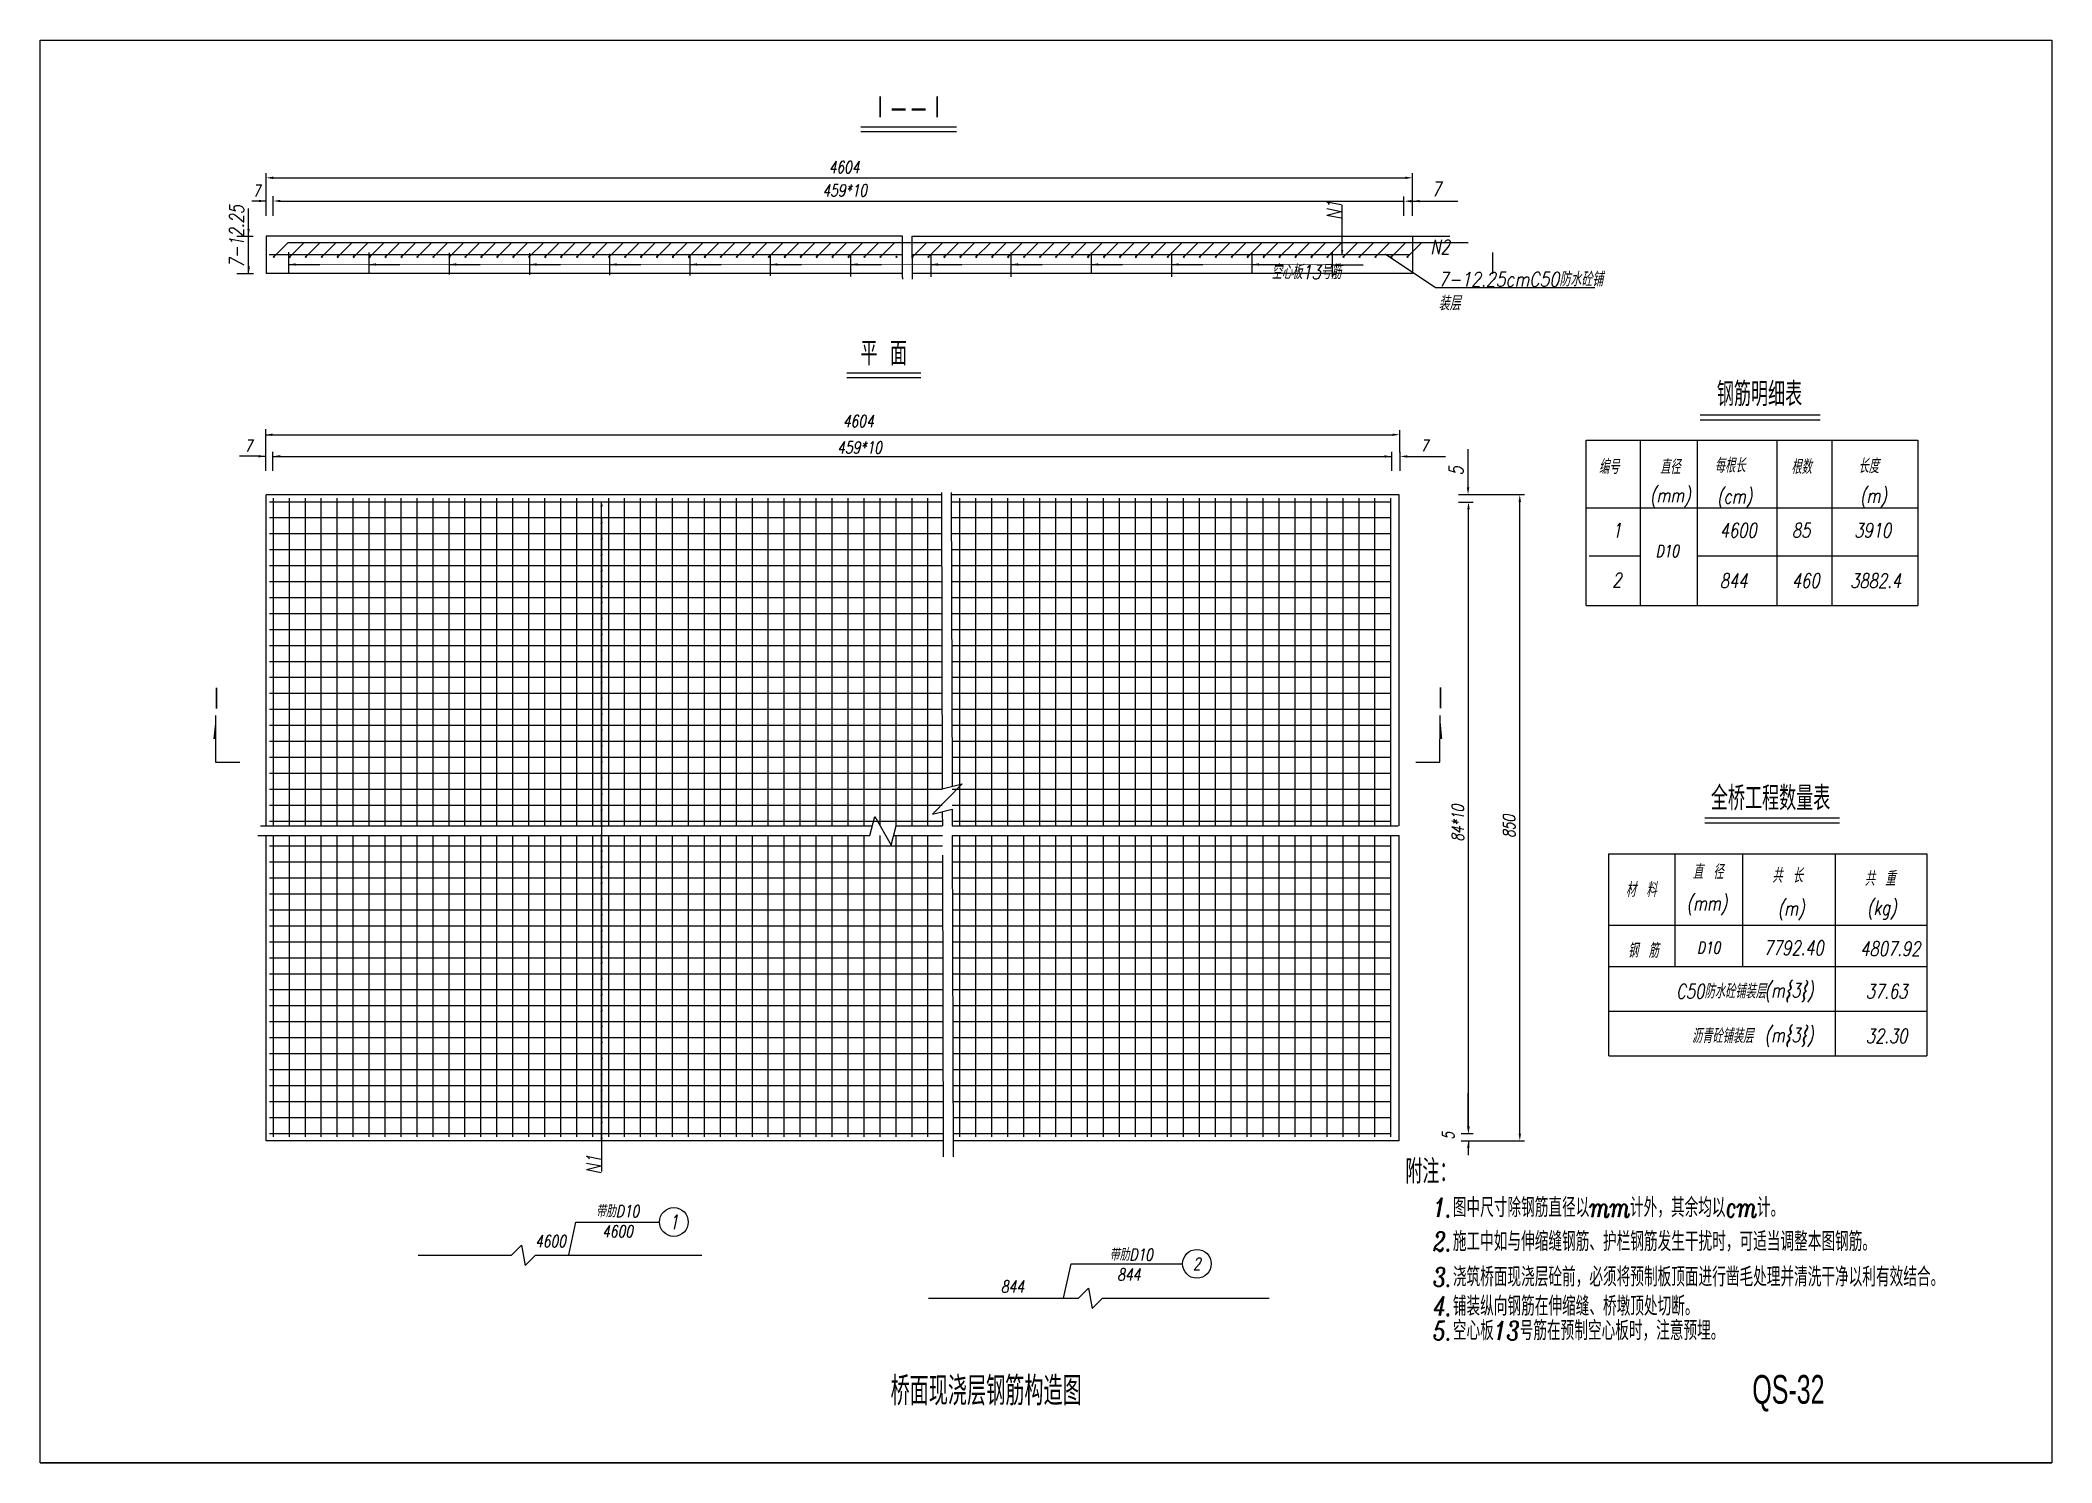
# Model space of a CAD drawing. Header units: millimetres. Extents: x -24082 to -8318, y -18393 to -12453.
# Drawn here: x -18818.1 to -18398.1, y -13047.1 to -12750.1 of the extents above; entities that cross this region are included whole.
import ezdxf
from ezdxf.enums import TextEntityAlignment as Align

# ---------------------------------------------------------------- set-up
doc = ezdxf.new("R2010")
doc.units = ezdxf.units.MM
doc.header["$LTSCALE"] = 12
doc.layers.add('1', color=1, linetype='Continuous')
doc.layers.add('图框', color=5, linetype='Continuous')
doc.layers.add('Dim', color=7, linetype='Continuous', lineweight=18)
doc.styles.add('ffdb', font='italc1.shx', dxfattribs={"width": 0.7, "bigfont": 'fsdb.shx'})
doc.styles.add('HZTXT', font='italc1.shx', dxfattribs={"width": 0.75, "bigfont": 'fsdb.shx'})
doc.styles.get("Standard").update_dxf_attribs({"font": 'italc1.shx', "width": 0.8, "bigfont": 'fsdb.shx'})
doc.styles.add('tk', font='fsdb_e.shx', dxfattribs={"width": 0.75, "bigfont": 'fsdb.shx'})
doc.dimstyles.new('比例20', dxfattribs={"dimtxt": 3, "dimasz": 1.5, "dimexe": 1, "dimexo": 1, "dimgap": 0.5, "dimtad": 1, "dimdec": 1, "dimlfac": 2, "dimdsep": 46, "dimtxsty": 'ffdb', "dimcen": 0, "dimclrd": 3, "dimclre": 3, "dimclrt": 3, "dimadec": 0, "dimazin": 0, "dimtfac": 2.5, "dimtdec": 1, "dimtofl": 0, "dimtmove": 0, "dimatfit": 3, "dimfxl": 1, "dimtolj": 1, "dimtzin": 0, "dimarcsym": 0})

msp = doc.modelspace()

# ---------------------------------------------------------------- texts
at = {"color": 7, "linetype": 'Continuous', "width": 0.75}
for s, height, p in [('Ⅰ--Ⅰ', 5, (-18636.796, -12766.702, -0.7)), ('平 面', 5, (-18641.99, -12818.027, -0.7)), ('D10', 2.5, (-18478.405, -12858.013, -0.7)), ('Ⅰ', 5, (-18781.311, -12890.152, -0.7)), ('Ⅰ', 5, (-18525.749, -12890.108, -0.7)), ('D10', 2.5, (-18469.789, -12940.823)), ('带肋D10', 2.5, (-18697.575, -12995.851, -0.7)), ('4600', 2.5, (-18697.575, -13000.051, -0.7)), ('4600', 2.5, (-18711.573, -13002.102, -0.7)), ('带肋D10', 2.5, (-18590.331, -13004.921, -0.7)), ('844', 2.5, (-18590.826, -13009.093, -0.7)), ('844', 2.5, (-18615.118, -13011.589, -0.7))]:
    msp.add_text(s, height=height, dxfattribs=at).set_placement(p, align=Align.CENTER)
for s, height, p in [('4604', 2.5, (-18653.49, -12777.845, -0.7)), ('7', 2.5, (-18773.768, -12782.815, -0.7)), ('459*10', 2.5, (-18654.802, -12782.723, -0.7)), ('4604', 2.5, (-18650.52, -12830.905, -0.7)), ('7', 2.5, (-18775.463, -12836.023, -0.7)), ('459*10', 2.5, (-18651.718, -12836.383, -0.7)), ('7', 2.5, (-18529.943, -12836.014, -0.7)), ('附注：', 5, (-18533.103, -12988.828, -0.7)), ('1.图中尺寸除钢筋直径以mm计外，其余均以cm计。^J', 4, (-18527.29, -12995.825, -0.7)), ('2.施工中如与伸缩缝钢筋、护栏钢筋发生干扰时，可适当调整本图钢筋。^J', 4, (-18527.29, -13002.921, -0.7)), ('3.浇筑桥面现浇层砼前，必须将预制板顶面进行凿毛处理并清洗干净以利有效结合。^J', 4, (-18527.29, -13010.316, -0.7)), ('4.铺装纵向钢筋在伸缩缝、桥墩顶处切断。', 4, (-18527.29, -13016.41, -0.7)), ('5.空心板13号筋在预制空心板时，注意预埋。', 4, (-18527.29, -13021.527, -0.7))]:
    msp.add_text(s, height=height, dxfattribs=at).set_placement(p)
at = {"color": 0, "linetype": 'ByBlock', "width": 0.75}
msp.add_text('7', height=3, dxfattribs=at).set_placement((-18527.61, -12782.713, -0.7))
for s, p in [('7-12.25', (-18775.634, -12797.653, -0.7)), ('5', (-18521.004, -12840.994, -0.7))]:
    msp.add_text(s, height=3, rotation=90, dxfattribs=at).set_placement(p)
at = {"color": 7, "linetype": 'Continuous', "width": 0.75}
for s, height, p in [('N1', 3, (-18546.511, -12787.612, -0.7)), ('850', 2.5, (-18510.198, -12916.674, -0.7)), ('5', 2.5, (-18522.905, -12979.656, -0.7))]:
    msp.add_text(s, height=height, rotation=90, dxfattribs=at).set_placement(p)
at = {"color": 0, "linetype": 'ByBlock', "width": 0.75}
msp.add_text('N2', height=3, dxfattribs=at).set_placement((-18523.83, -12794.763, -0.7), align=Align.RIGHT)
at = {"color": 7, "linetype": 'Continuous', "width": 0.75}
for s, height, p in [('钢筋明细表', 5, (-18459.145, -12823.771, -0.7)), ('全桥工程数量表', 5, (-18456.838, -12908.107, -0.7)), ('1', 3, (-18685.825, -12996.851, -0.7)), ('2', 2.5, (-18576.615, -13005.57, -0.7))]:
    msp.add_text(s, height=height, dxfattribs=at).set_placement(p, align=Align.MIDDLE)
at = {"color": 7, "width": 0.75}
for s, p in [('编号', (-18492.706, -12840.68, -0.7)), ('直径', (-18479.945, -12840.68, -0.7)), ('每根长', (-18468.518, -12840.401, -0.7)), ('根数', (-18452.545, -12840.695, -0.7)), ('长度', (-18438.526, -12840.509, -0.7)), ('(mm)', (-18482.027, -12846.589, -0.7)), ('(cm)', (-18468.028, -12846.846, -0.7)), ('(m)', (-18438.169, -12846.706, -0.7)), ('1', (-18489.895, -12853.952, -0.7)), ('4600', (-18467.447, -12853.954, -0.7)), ('85', (-18452.383, -12853.954, -0.7)), ('3910', (-18439.374, -12853.954, -0.7)), ('2', (-18489.895, -12864.296, -0.7)), ('844', (-18467.447, -12864.479, -0.7)), ('460', (-18452.383, -12864.479, -0.7)), ('3882.4', (-18440.22, -12864.479, -0.7)), ('直\u3000径', (-18473.103, -12925.237, -0.7)), ('共\u3000长', (-18456.517, -12926.031, -0.7)), ('共\u3000重', (-18437.201, -12926.65, -0.7)), ('材\u3000料', (-18487.08, -12928.971, -0.7)), ('(mm)', (-18474.391, -12931.78, -0.7)), ('(m)', (-18455.353, -12932.829, -0.7)), ('(kg)', (-18436.719, -12932.728, -0.7)), ('钢\u3000筋', (-18486.641, -12941.669, -0.7)), ('7792.40', (-18458.289, -12941.11)), ('4807.92', (-18438.108, -12941.314, -0.7)), ('C50防水砼铺装层', (-18476.549, -12950.175, -0.7)), ('(m{3})', (-18458.113, -12949.964, -0.7)), ('37.63', (-18436.943, -12950.166, -0.7)), ('沥青砼铺装层', (-18473.296, -12959.498, -0.7)), ('(m{3})', (-18458.113, -12959.287, -0.7)), ('32.30', (-18436.943, -12959.489, -0.7))]:
    msp.add_text(s, height=3, dxfattribs=at).set_placement(p)
at = {"color": 7, "linetype": 'Continuous', "width": 0.75}
msp.add_text('N1', height=3, rotation=90, dxfattribs=at).set_placement((-18701.038, -12982.843, -0.7), align=Align.RIGHT)
at = {"color": 7, "linetype": 'Continuous', "insert": (-18526.164, -12798.517), "char_height": 3, "width": 35.82987, "attachment_point": 1}
msp.add_mtext('7-12.25cmC50防水砼铺装层', dxfattribs=at)
at = {"layer": 'Dim', "color": 7, "width": 0.75}
msp.add_text('84*10', height=2.5, rotation=90, dxfattribs=at).set_placement((-18520.91, -12917.454, -0.7))
at = {"layer": 'Dim', "linetype": 'Continuous', "insert": (-18561.037, -12796.998, -0.05), "char_height": 3, "width": 24.26985, "attachment_point": 1, "style": 'HZTXT'}
msp.add_mtext('空心板13号筋', dxfattribs=at)
at = {"layer": '图框', "color": 0, "style": 'tk', "width": 0.7}
msp.add_text('桥面现浇层钢筋构造图', height=6, dxfattribs=at).set_placement((-18620.625, -13035.118), align=Align.CENTER)
at = {"layer": '图框', "color": 0, "style": 'tk', "width": 0.65}
msp.add_text('QS-32', height=6, dxfattribs=at).set_placement((-18460.647, -13034.797))

# ---------------------------------------------------------------- linework, layer by layer
at = {"color": 7, "linetype": 'Continuous'}
for p, q in [((-18818.125, -13047.118), (-18818.125, -12750.118)), ((-18818.125, -13047.118), (-18818.125, -12750.118)), ((-18646.796, -12769.202, -0.7), (-18626.796, -12769.202, -0.7)), ((-18770.965, -12782.685, -0.7), (-18770.965, -12777.845, -0.7)), ((-18769.465, -12778.845, -0.7), (-18533.11, -12778.845, -0.7)), ((-18531.61, -12782.713, -0.7), (-18531.61, -12777.845, -0.7)), ((-18772.465, -12783.685, -0.7), (-18773.965, -12783.685, -0.7)), ((-18770.965, -12786.815, -0.7), (-18770.965, -12782.685, -0.7)), ((-18769.465, -12786.815, -0.7), (-18769.465, -12782.685, -0.7)), ((-18767.965, -12783.685, -0.7), (-18764.632, -12783.723, -0.7)), ((-18764.632, -12783.723, -0.7), (-18533.382, -12783.723, -0.7)), ((-18546.291, -12794.907, -0.7), (-18546.291, -12784.461, -0.7)), ((-18531.82, -12783.723, -0.7), (-18530.32, -12783.723, -0.7)), ((-18638.095, -12791.004, -0.7), (-18770.965, -12791.004, -0.7)), ((-18770.965, -12791.004, -0.7), (-18770.965, -12798.84, -0.7)), ((-18769.363, -12795.341, -0.7), (-18766.435, -12792.413, -0.7)), ((-18519.991, -12792.39, -0.7), (-18766.435, -12792.413, -0.7)), ((-18766.007, -12795.341, -0.7), (-18763.079, -12792.413, -0.7)), ((-18762.673, -12795.341, -0.7), (-18759.746, -12792.413, -0.7)), ((-18759.34, -12795.341, -0.7), (-18756.412, -12792.413, -0.7)), ((-18756.007, -12795.341, -0.7), (-18753.079, -12792.413, -0.7)), ((-18752.673, -12795.341, -0.7), (-18749.746, -12792.413, -0.7)), ((-18749.34, -12795.341, -0.7), (-18746.412, -12792.413, -0.7)), ((-18746.007, -12795.341, -0.7), (-18743.079, -12792.413, -0.7)), ((-18742.673, -12795.341, -0.7), (-18739.746, -12792.413, -0.7)), ((-18739.34, -12795.341, -0.7), (-18736.412, -12792.413, -0.7)), ((-18736.007, -12795.341, -0.7), (-18733.079, -12792.413, -0.7)), ((-18732.673, -12795.341, -0.7), (-18729.746, -12792.413, -0.7)), ((-18729.34, -12795.341, -0.7), (-18726.412, -12792.413, -0.7)), ((-18726.007, -12795.341, -0.7), (-18723.079, -12792.413, -0.7)), ((-18722.673, -12795.341, -0.7), (-18719.746, -12792.413, -0.7)), ((-18719.34, -12795.341, -0.7), (-18716.412, -12792.413, -0.7)), ((-18716.007, -12795.341, -0.7), (-18713.079, -12792.413, -0.7)), ((-18712.673, -12795.341, -0.7), (-18709.746, -12792.413, -0.7)), ((-18709.34, -12795.341, -0.7), (-18706.412, -12792.413, -0.7)), ((-18706.007, -12795.341, -0.7), (-18703.079, -12792.413, -0.7)), ((-18702.673, -12795.341, -0.7), (-18699.746, -12792.413, -0.7)), ((-18699.34, -12795.341, -0.7), (-18696.412, -12792.413, -0.7)), ((-18696.007, -12795.341, -0.7), (-18693.079, -12792.413, -0.7)), ((-18692.673, -12795.341, -0.7), (-18689.746, -12792.413, -0.7)), ((-18689.34, -12795.341, -0.7), (-18686.412, -12792.413, -0.7)), ((-18686.007, -12795.341, -0.7), (-18683.079, -12792.413, -0.7)), ((-18682.673, -12795.341, -0.7), (-18679.746, -12792.413, -0.7)), ((-18679.34, -12795.341, -0.7), (-18676.412, -12792.413, -0.7)), ((-18676.007, -12795.341, -0.7), (-18673.079, -12792.413, -0.7)), ((-18672.673, -12795.341, -0.7), (-18669.746, -12792.413, -0.7)), ((-18669.34, -12795.341, -0.7), (-18666.412, -12792.413, -0.7)), ((-18666.007, -12795.341, -0.7), (-18663.079, -12792.413, -0.7)), ((-18662.673, -12795.341, -0.7), (-18659.746, -12792.413, -0.7)), ((-18659.34, -12795.341, -0.7), (-18656.412, -12792.413, -0.7)), ((-18656.007, -12795.341, -0.7), (-18653.079, -12792.413, -0.7)), ((-18652.673, -12795.341, -0.7), (-18649.746, -12792.413, -0.7)), ((-18649.34, -12795.341, -0.7), (-18646.412, -12792.413, -0.7)), ((-18646.007, -12795.341, -0.7), (-18643.079, -12792.413, -0.7)), ((-18642.673, -12795.341, -0.7), (-18639.746, -12792.413, -0.7)), ((-18638.095, -12799.63, -0.7), (-18638.095, -12791.004, -0.7)), ((-18636.095, -12791.004, -0.7), (-18523.83, -12791.004, -0.7)), ((-18636.095, -12795.598, -0.7), (-18636.095, -12791.004, -0.7)), ((-18636.007, -12795.341, -0.7), (-18633.057, -12792.39, -0.7)), ((-18632.673, -12795.341, -0.7), (-18629.746, -12792.413, -0.7)), ((-18629.34, -12795.341, -0.7), (-18626.412, -12792.413, -0.7)), ((-18626.007, -12795.341, -0.7), (-18623.079, -12792.413, -0.7)), ((-18622.673, -12795.341, -0.7), (-18619.746, -12792.413, -0.7)), ((-18619.34, -12795.341, -0.7), (-18616.412, -12792.413, -0.7)), ((-18616.007, -12795.341, -0.7), (-18613.079, -12792.413, -0.7)), ((-18612.673, -12795.341, -0.7), (-18609.746, -12792.413, -0.7)), ((-18609.34, -12795.341, -0.7), (-18606.412, -12792.413, -0.7)), ((-18606.007, -12795.341, -0.7), (-18603.079, -12792.413, -0.7)), ((-18602.673, -12795.341, -0.7), (-18599.746, -12792.413, -0.7)), ((-18599.34, -12795.341, -0.7), (-18596.412, -12792.413, -0.7)), ((-18596.007, -12795.341, -0.7), (-18593.079, -12792.413, -0.7)), ((-18592.673, -12795.341, -0.7), (-18589.746, -12792.413, -0.7)), ((-18589.34, -12795.341, -0.7), (-18586.412, -12792.413, -0.7)), ((-18586.007, -12795.341, -0.7), (-18583.079, -12792.413, -0.7)), ((-18582.673, -12795.341, -0.7), (-18579.746, -12792.413, -0.7)), ((-18579.34, -12795.341, -0.7), (-18576.412, -12792.413, -0.7)), ((-18576.007, -12795.341, -0.7), (-18573.079, -12792.413, -0.7)), ((-18572.673, -12795.341, -0.7), (-18569.746, -12792.413, -0.7)), ((-18569.34, -12795.341, -0.7), (-18566.412, -12792.413, -0.7)), ((-18566.007, -12795.341, -0.7), (-18563.079, -12792.413, -0.7)), ((-18562.673, -12795.341, -0.7), (-18559.746, -12792.413, -0.7)), ((-18559.34, -12795.341, -0.7), (-18556.412, -12792.413, -0.7)), ((-18556.007, -12795.341, -0.7), (-18553.079, -12792.413, -0.7)), ((-18552.673, -12795.341, -0.7), (-18549.746, -12792.413, -0.7)), ((-18549.34, -12795.341, -0.7), (-18546.412, -12792.413, -0.7)), ((-18546.007, -12795.341, -0.7), (-18543.079, -12792.413, -0.7)), ((-18542.673, -12795.341, -0.7), (-18539.746, -12792.413, -0.7)), ((-18539.34, -12795.341, -0.7), (-18536.412, -12792.413, -0.7)), ((-18536.007, -12795.341, -0.7), (-18533.079, -12792.413, -0.7)), ((-18532.673, -12795.341, -0.7), (-18529.746, -12792.413, -0.7)), ((-18531.61, -12791.004, -0.7), (-18531.61, -12796.004, -0.7)), ((-18636.095, -12794.863, -0.7), (-18636.095, -12800.002, -0.7)), ((-18546.291, -12794.907, -0.7), (-18546.291, -12794.195, -0.7)), ((-18537.287, -12794.747), (-18526.802, -12801.743)), ((-18531.61, -12796.004, -0.7), (-18531.61, -12798.84, -0.7)), ((-18638.095, -12798.84, -0.7), (-18770.965, -12798.84, -0.7)), ((-18638.095, -12799.63, -0.7), (-18638.095, -12800.002, -0.7)), ((-18531.61, -12798.84, -0.7), (-18636.095, -12798.84, -0.7)), ((-18526.802, -12801.743), (-18493.523, -12801.743)), ((-18649.74, -12819.527, -0.7), (-18634.24, -12819.527, -0.7)), ((-18649.74, -12820.527, -0.7), (-18634.24, -12820.527, -0.7)), ((-18471.573, -12829.342, -0.7), (-18446.475, -12829.342, -0.7)), ((-18770.959, -12914.171, -0.7), (-18770.959, -12845.032, -0.7)), ((-18629.964, -12845.032, -0.7), (-18770.959, -12845.032, -0.7)), ((-18700.914, -12913.873, -0.7), (-18700.914, -12846.532, -0.7)), ((-18629.966, -12844.554, -0.7), (-18629.788, -12906.388, -0.7)), ((-18627.894, -12844.565, -0.7), (-18627.717, -12905.865, -0.7)), ((-18534.409, -12845.032, -0.7), (-18627.892, -12845.032, -0.7)), ((-18534.409, -12914.171, -0.7), (-18534.409, -12845.032, -0.7)), ((-18522.011, -12846.551, -0.7), (-18518.91, -12846.551, -0.7)), ((-18519.91, -12846.551, -0.7), (-18519.88, -12846.551, -0.7)), ((-18519.004, -12844.994, -0.7), (-18508.198, -12844.994, -0.7)), ((-18509.198, -12978.425, -0.7), (-18509.198, -12846.494, -0.7)), ((-18700.914, -12849.865, -0.7), (-18700.914, -12986.299, -0.7)), ((-18700.914, -12849.865, -0.7), (-18700.914, -12979.909, -0.7)), ((-18519.91, -12976.906, -0.7), (-18519.91, -12848.051, -0.7)), ((-18495.34, -12868.135, -0.7), (-18484.035, -12868.135, -0.7)), ((-18781.44, -12900.914, -0.7), (-18781.442, -12891.131, -0.7)), ((-18525.905, -12900.87, -0.7), (-18525.843, -12891.087, -0.7)), ((-18776.44, -12900.914, -0.7), (-18781.44, -12900.914, -0.7)), ((-18530.905, -12900.87, -0.7), (-18525.905, -12900.87, -0.7)), ((-18625.631, -12905.338, -0.7), (-18631.828, -12911.733, -0.7)), ((-18629.788, -12906.388, -0.7), (-18625.631, -12905.338, -0.7)), ((-18631.828, -12911.733, -0.7), (-18627.687, -12910.687, -0.7)), ((-18627.687, -12910.687, -0.7), (-18627.687, -12914.171, -0.7)), ((-18772.148, -12914.171, -0.7), (-18644.389, -12914.171, -0.7)), ((-18644.925, -12916.171, -0.7), (-18643.854, -12912.171, -0.7)), ((-18643.854, -12912.171, -0.7), (-18640.461, -12918.171, -0.7)), ((-18640.461, -12918.171, -0.7), (-18639.389, -12914.171, -0.7)), ((-18639.389, -12914.171, -0.7), (-18629.766, -12914.171, -0.7)), ((-18629.774, -12911.214, -0.7), (-18629.766, -12914.171, -0.7)), ((-18627.687, -12914.171, -0.7), (-18534.562, -12914.171, -0.7)), ((-18470.554, -12913.526, -0.7), (-18442.474, -12913.526, -0.7)), ((-18772.684, -12916.171, -0.7), (-18644.925, -12916.171, -0.7)), ((-18770.959, -12979.909, -0.7), (-18770.959, -12916.171, -0.7)), ((-18700.914, -12979.612, -0.7), (-18700.914, -12915.873, -0.7)), ((-18639.925, -12916.171, -0.7), (-18629.76, -12916.171, -0.7)), ((-18627.688, -12916.171, -0.7), (-18627.495, -12983.225, -0.7)), ((-18627.688, -12916.171, -0.7), (-18534.409, -12916.171, -0.7)), ((-18534.409, -12979.909, -0.7), (-18534.409, -12916.171, -0.7)), ((-18629.76, -12920.291, -0.7), (-18629.579, -12983.225, -0.7)), ((-18519.952, -12976.906, -0.7), (-18519.952, -12975.406, -0.7)), ((-18629.577, -12979.909, -0.7), (-18770.959, -12979.909, -0.7)), ((-18534.409, -12979.909, -0.7), (-18627.505, -12979.909, -0.7)), ((-18521.473, -12978.406, -0.7), (-18518.91, -12978.406, -0.7)), ((-18521.432, -12978.406, -0.7), (-18518.952, -12978.406, -0.7)), ((-18521.432, -12979.925, -0.7), (-18518.952, -12979.925, -0.7)), ((-18519.952, -12981.425, -0.7), (-18519.952, -12982.925, -0.7)), ((-18518.952, -12979.925, -0.7), (-18508.198, -12979.925, -0.7)), ((-18707.784, -13003.698, -0.7), (-18706.325, -12996.851, -0.7)), ((-18706.325, -12996.851, -0.7), (-18688.825, -12996.851, -0.7)), ((-18719.726, -13003.791, -0.7), (-18717.605, -13001.669, -0.7)), ((-18717.605, -13001.669, -0.7), (-18716.848, -13005.912, -0.7)), ((-18716.848, -13005.912, -0.7), (-18714.726, -13003.791, -0.7)), ((-18604.468, -13012.761, -0.7), (-18602.872, -13005.57, -0.7)), ((-18602.872, -13005.57, -0.7), (-18579.615, -13005.57, -0.7)), ((-18601.339, -13012.761, -0.7), (-18599.218, -13010.64, -0.7)), ((-18599.218, -13010.64, -0.7), (-18598.46, -13014.882, -0.7)), ((-18598.46, -13014.882, -0.7), (-18596.339, -13012.761, -0.7))]:
    msp.add_line(p, q, dxfattribs=at)
at = {"color": 1, "linetype": 'Continuous'}
for p, q in [((-18646.796, -12768.202, -0.7), (-18626.796, -12768.202, -0.7)), ((-18638.095, -12794.907, -0.7), (-18770.298, -12794.907, -0.7)), ((-18766.284, -12794.36, -0.7), (-18766.284, -12798.84, -0.7)), ((-18749.523, -12794.442, -0.7), (-18749.523, -12798.922, -0.7)), ((-18732.762, -12794.524, -0.7), (-18732.762, -12799.004, -0.7)), ((-18716.001, -12794.606, -0.7), (-18716.001, -12799.087, -0.7)), ((-18699.24, -12794.688, -0.7), (-18699.24, -12799.169, -0.7)), ((-18682.479, -12794.77, -0.7), (-18682.479, -12799.251, -0.7)), ((-18665.718, -12794.852, -0.7), (-18665.718, -12799.333, -0.7)), ((-18648.957, -12794.934, -0.7), (-18648.957, -12799.415, -0.7)), ((-18532.276, -12794.907, -0.7), (-18636.095, -12794.907, -0.7)), ((-18632.196, -12795.016, -0.7), (-18632.196, -12799.497, -0.7)), ((-18615.435, -12794.442, -0.7), (-18615.435, -12798.922, -0.7)), ((-18615.435, -12795.016, -0.7), (-18615.435, -12799.497, -0.7)), ((-18598.674, -12794.442, -0.7), (-18598.674, -12798.922, -0.7)), ((-18598.674, -12794.442, -0.7), (-18598.674, -12798.922, -0.7)), ((-18581.913, -12794.442, -0.7), (-18581.913, -12798.922, -0.7)), ((-18581.913, -12795.016, -0.7), (-18581.913, -12799.497, -0.7)), ((-18565.152, -12794.442, -0.7), (-18565.152, -12798.922, -0.7)), ((-18548.391, -12794.442, -0.7), (-18548.391, -12798.922, -0.7)), ((-18548.391, -12795.016, -0.7), (-18548.391, -12799.497, -0.7)), ((-18514.869, -12794.442, -0.7), (-18514.869, -12798.922, -0.7)), ((-18471.573, -12828.297, -0.7), (-18446.475, -12828.297, -0.7)), ((-18495.34, -12833.65, -0.7), (-18426.124, -12833.65, -0.7)), ((-18495.34, -12868.135, -0.7), (-18495.34, -12833.65, -0.7)), ((-18629.96, -12846.532, -0.7), (-18770.269, -12846.532, -0.7)), ((-18769.436, -12914.171, -0.7), (-18769.436, -12845.699, -0.7)), ((-18766.102, -12914.171, -0.7), (-18766.102, -12845.699, -0.7)), ((-18762.769, -12914.171, -0.7), (-18762.769, -12845.699, -0.7)), ((-18759.436, -12914.171, -0.7), (-18759.436, -12845.699, -0.7)), ((-18756.102, -12914.171, -0.7), (-18756.102, -12845.699, -0.7)), ((-18752.769, -12914.171, -0.7), (-18752.769, -12845.699, -0.7)), ((-18749.436, -12914.171, -0.7), (-18749.436, -12845.699, -0.7)), ((-18746.102, -12914.171, -0.7), (-18746.102, -12845.699, -0.7)), ((-18742.769, -12914.171, -0.7), (-18742.769, -12845.699, -0.7)), ((-18739.436, -12914.171, -0.7), (-18739.436, -12845.699, -0.7)), ((-18736.102, -12914.171, -0.7), (-18736.102, -12845.699, -0.7)), ((-18732.769, -12914.171, -0.7), (-18732.769, -12845.699, -0.7)), ((-18729.436, -12914.171, -0.7), (-18729.436, -12845.699, -0.7)), ((-18726.102, -12914.171, -0.7), (-18726.102, -12845.699, -0.7)), ((-18722.769, -12914.171, -0.7), (-18722.769, -12845.699, -0.7)), ((-18719.436, -12914.171, -0.7), (-18719.436, -12845.699, -0.7)), ((-18716.102, -12914.171, -0.7), (-18716.102, -12845.699, -0.7)), ((-18712.769, -12914.171, -0.7), (-18712.769, -12845.699, -0.7)), ((-18709.436, -12914.171, -0.7), (-18709.436, -12845.699, -0.7)), ((-18706.102, -12914.171, -0.7), (-18706.102, -12845.699, -0.7)), ((-18702.769, -12914.171, -0.7), (-18702.769, -12845.699, -0.7)), ((-18699.436, -12914.171, -0.7), (-18699.436, -12845.699, -0.7)), ((-18696.102, -12914.171, -0.7), (-18696.102, -12845.699, -0.7)), ((-18692.769, -12914.171, -0.7), (-18692.769, -12845.699, -0.7)), ((-18689.436, -12914.171, -0.7), (-18689.436, -12845.699, -0.7)), ((-18686.102, -12914.171, -0.7), (-18686.102, -12845.699, -0.7)), ((-18682.769, -12914.171, -0.7), (-18682.769, -12845.699, -0.7)), ((-18679.436, -12914.171, -0.7), (-18679.436, -12845.699, -0.7)), ((-18676.102, -12914.171, -0.7), (-18676.102, -12845.699, -0.7)), ((-18672.769, -12914.171, -0.7), (-18672.769, -12845.699, -0.7)), ((-18669.436, -12914.171, -0.7), (-18669.436, -12845.699, -0.7)), ((-18666.102, -12914.171, -0.7), (-18666.102, -12845.699, -0.7)), ((-18662.769, -12914.171, -0.7), (-18662.769, -12845.699, -0.7)), ((-18659.436, -12914.171, -0.7), (-18659.436, -12845.699, -0.7)), ((-18656.102, -12914.171, -0.7), (-18656.102, -12845.699, -0.7)), ((-18652.769, -12914.171, -0.7), (-18652.769, -12845.699, -0.7)), ((-18649.436, -12914.171, -0.7), (-18649.436, -12845.699, -0.7)), ((-18646.102, -12914.171, -0.7), (-18646.102, -12845.699, -0.7)), ((-18642.769, -12914.171, -0.7), (-18642.769, -12845.699, -0.7)), ((-18639.436, -12914.171, -0.7), (-18639.436, -12845.699, -0.7)), ((-18636.102, -12914.171, -0.7), (-18636.102, -12845.699, -0.7)), ((-18632.769, -12914.171, -0.7), (-18632.769, -12845.699, -0.7)), ((-18536.102, -12846.532, -0.7), (-18627.888, -12846.532, -0.7)), ((-18626.102, -12914.171, -0.7), (-18626.102, -12845.699, -0.7)), ((-18622.769, -12914.171, -0.7), (-18622.769, -12845.699, -0.7)), ((-18619.436, -12914.171, -0.7), (-18619.436, -12845.699, -0.7)), ((-18616.102, -12914.171, -0.7), (-18616.102, -12845.699, -0.7)), ((-18612.769, -12914.171, -0.7), (-18612.769, -12845.699, -0.7)), ((-18609.436, -12914.171, -0.7), (-18609.436, -12845.699, -0.7)), ((-18606.102, -12914.171, -0.7), (-18606.102, -12845.699, -0.7)), ((-18602.769, -12914.171, -0.7), (-18602.769, -12845.699, -0.7)), ((-18599.436, -12914.171, -0.7), (-18599.436, -12845.699, -0.7)), ((-18596.102, -12914.171, -0.7), (-18596.102, -12845.699, -0.7)), ((-18592.769, -12914.171, -0.7), (-18592.769, -12845.699, -0.7)), ((-18589.436, -12914.171, -0.7), (-18589.436, -12845.699, -0.7)), ((-18586.102, -12914.171, -0.7), (-18586.102, -12845.699, -0.7)), ((-18582.769, -12914.171, -0.7), (-18582.769, -12845.699, -0.7)), ((-18579.436, -12914.171, -0.7), (-18579.436, -12845.699, -0.7)), ((-18576.102, -12914.171, -0.7), (-18576.102, -12845.699, -0.7)), ((-18572.769, -12914.171, -0.7), (-18572.769, -12845.699, -0.7)), ((-18569.436, -12914.171, -0.7), (-18569.436, -12845.699, -0.7)), ((-18566.102, -12914.171, -0.7), (-18566.102, -12845.699, -0.7)), ((-18562.769, -12914.171, -0.7), (-18562.769, -12845.699, -0.7)), ((-18559.436, -12914.171, -0.7), (-18559.436, -12845.699, -0.7)), ((-18556.102, -12914.171, -0.7), (-18556.102, -12845.699, -0.7)), ((-18552.769, -12914.171, -0.7), (-18552.769, -12845.699, -0.7)), ((-18549.436, -12914.171, -0.7), (-18549.436, -12845.699, -0.7)), ((-18546.102, -12914.171, -0.7), (-18546.102, -12845.699, -0.7)), ((-18542.769, -12914.171, -0.7), (-18542.769, -12845.699, -0.7)), ((-18539.436, -12914.171, -0.7), (-18539.436, -12845.699, -0.7)), ((-18536.102, -12914.171, -0.7), (-18536.102, -12845.699, -0.7)), ((-18629.95, -12849.865, -0.7), (-18770.269, -12849.865, -0.7)), ((-18536.102, -12849.865, -0.7), (-18627.878, -12849.865, -0.7)), ((-18629.941, -12853.199, -0.7), (-18770.269, -12853.199, -0.7)), ((-18536.102, -12853.199, -0.7), (-18627.869, -12853.199, -0.7)), ((-18629.931, -12856.532, -0.7), (-18770.269, -12856.532, -0.7)), ((-18629.922, -12859.865, -0.7), (-18770.269, -12859.865, -0.7)), ((-18536.102, -12856.532, -0.7), (-18627.859, -12856.532, -0.7)), ((-18536.102, -12859.865, -0.7), (-18627.85, -12859.865, -0.7)), ((-18629.912, -12863.199, -0.7), (-18770.269, -12863.199, -0.7)), ((-18536.102, -12863.199, -0.7), (-18627.84, -12863.199, -0.7)), ((-18629.903, -12866.532, -0.7), (-18770.269, -12866.532, -0.7)), ((-18536.102, -12866.532, -0.7), (-18627.83, -12866.532, -0.7)), ((-18629.893, -12869.865, -0.7), (-18770.269, -12869.865, -0.7)), ((-18536.102, -12869.865, -0.7), (-18627.821, -12869.865, -0.7)), ((-18629.883, -12873.199, -0.7), (-18770.269, -12873.199, -0.7)), ((-18629.874, -12876.532, -0.7), (-18770.269, -12876.532, -0.7)), ((-18536.102, -12873.199, -0.7), (-18627.811, -12873.199, -0.7)), ((-18536.102, -12876.532, -0.7), (-18627.802, -12876.532, -0.7)), ((-18629.864, -12879.865, -0.7), (-18770.269, -12879.865, -0.7)), ((-18536.102, -12879.865, -0.7), (-18627.792, -12879.865, -0.7)), ((-18629.855, -12883.199, -0.7), (-18770.269, -12883.199, -0.7)), ((-18536.102, -12883.199, -0.7), (-18627.783, -12883.199, -0.7)), ((-18629.845, -12886.532, -0.7), (-18770.269, -12886.532, -0.7)), ((-18536.102, -12886.532, -0.7), (-18627.773, -12886.532, -0.7)), ((-18629.835, -12889.865, -0.7), (-18770.269, -12889.865, -0.7)), ((-18629.826, -12893.199, -0.7), (-18770.269, -12893.199, -0.7)), ((-18536.102, -12889.865, -0.7), (-18627.763, -12889.865, -0.7)), ((-18536.102, -12893.199, -0.7), (-18627.754, -12893.199, -0.7)), ((-18629.816, -12896.532, -0.7), (-18770.269, -12896.532, -0.7)), ((-18536.102, -12896.532, -0.7), (-18627.744, -12896.532, -0.7)), ((-18629.807, -12899.865, -0.7), (-18770.269, -12899.865, -0.7)), ((-18536.102, -12899.865, -0.7), (-18627.735, -12899.865, -0.7)), ((-18629.797, -12903.199, -0.7), (-18770.269, -12903.199, -0.7)), ((-18629.788, -12906.532, -0.7), (-18770.269, -12906.532, -0.7)), ((-18536.102, -12903.199, -0.7), (-18627.725, -12903.199, -0.7)), ((-18536.102, -12906.532, -0.7), (-18627.716, -12906.532, -0.7)), ((-18629.778, -12909.865, -0.7), (-18770.269, -12909.865, -0.7)), ((-18536.102, -12909.865, -0.7), (-18627.706, -12909.865, -0.7)), ((-18629.768, -12913.199, -0.7), (-18770.269, -12913.199, -0.7)), ((-18536.102, -12913.199, -0.7), (-18627.425, -12913.199, -0.7)), ((-18470.554, -12912.482, -0.7), (-18442.474, -12912.482, -0.7)), ((-18629.753, -12918.409, -0.7), (-18770.269, -12918.409, -0.7)), ((-18769.436, -12979.076, -0.7), (-18769.436, -12916.171, -0.7)), ((-18766.102, -12979.076, -0.7), (-18766.102, -12916.171, -0.7)), ((-18762.769, -12979.076, -0.7), (-18762.769, -12916.171, -0.7)), ((-18759.436, -12979.076, -0.7), (-18759.436, -12916.171, -0.7)), ((-18756.102, -12979.076, -0.7), (-18756.102, -12916.171, -0.7)), ((-18752.769, -12979.076, -0.7), (-18752.769, -12916.171, -0.7)), ((-18749.436, -12979.076, -0.7), (-18749.436, -12916.171, -0.7)), ((-18746.102, -12979.076, -0.7), (-18746.102, -12916.171, -0.7)), ((-18742.769, -12979.076, -0.7), (-18742.769, -12916.171, -0.7)), ((-18739.436, -12979.076, -0.7), (-18739.436, -12916.171, -0.7)), ((-18736.102, -12979.076, -0.7), (-18736.102, -12916.171, -0.7)), ((-18732.769, -12979.076, -0.7), (-18732.769, -12916.171, -0.7)), ((-18729.436, -12979.076, -0.7), (-18729.436, -12916.171, -0.7)), ((-18726.102, -12979.076, -0.7), (-18726.102, -12916.171, -0.7)), ((-18722.769, -12979.076, -0.7), (-18722.769, -12916.171, -0.7)), ((-18719.436, -12979.076, -0.7), (-18719.436, -12916.171, -0.7)), ((-18716.102, -12979.076, -0.7), (-18716.102, -12916.171, -0.7)), ((-18712.769, -12979.076, -0.7), (-18712.769, -12916.171, -0.7)), ((-18709.436, -12979.076, -0.7), (-18709.436, -12916.171, -0.7)), ((-18706.102, -12979.076, -0.7), (-18706.102, -12916.171, -0.7)), ((-18702.769, -12979.076, -0.7), (-18702.769, -12916.171, -0.7)), ((-18699.436, -12979.076, -0.7), (-18699.436, -12916.171, -0.7)), ((-18696.102, -12979.076, -0.7), (-18696.102, -12916.171, -0.7)), ((-18692.769, -12979.076, -0.7), (-18692.769, -12916.171, -0.7)), ((-18689.436, -12979.076, -0.7), (-18689.436, -12916.171, -0.7)), ((-18686.102, -12979.076, -0.7), (-18686.102, -12916.171, -0.7)), ((-18682.769, -12979.076, -0.7), (-18682.769, -12916.171, -0.7)), ((-18679.436, -12979.076, -0.7), (-18679.436, -12916.171, -0.7)), ((-18676.102, -12979.076, -0.7), (-18676.102, -12916.171, -0.7)), ((-18672.769, -12979.076, -0.7), (-18672.769, -12916.171, -0.7)), ((-18669.436, -12979.076, -0.7), (-18669.436, -12916.171, -0.7)), ((-18666.102, -12979.076, -0.7), (-18666.102, -12916.171, -0.7)), ((-18662.769, -12979.076, -0.7), (-18662.769, -12916.171, -0.7)), ((-18659.436, -12979.076, -0.7), (-18659.436, -12916.171, -0.7)), ((-18656.102, -12979.076, -0.7), (-18656.102, -12916.171, -0.7)), ((-18652.769, -12979.076, -0.7), (-18652.769, -12916.171, -0.7)), ((-18649.436, -12979.076, -0.7), (-18649.436, -12916.171, -0.7)), ((-18646.102, -12979.076, -0.7), (-18646.102, -12916.171, -0.7)), ((-18642.769, -12979.076, -0.7), (-18642.769, -12916.171, -0.7)), ((-18639.436, -12979.076, -0.7), (-18639.436, -12916.171, -0.7)), ((-18636.102, -12979.076, -0.7), (-18636.102, -12916.171, -0.7)), ((-18632.769, -12979.076, -0.7), (-18632.769, -12916.171, -0.7)), ((-18536.102, -12918.409, -0.7), (-18627.681, -12918.409, -0.7)), ((-18626.102, -12979.076, -0.7), (-18626.102, -12916.171, -0.7)), ((-18622.769, -12979.076, -0.7), (-18622.769, -12916.171, -0.7)), ((-18619.436, -12979.076, -0.7), (-18619.436, -12916.171, -0.7)), ((-18616.102, -12979.076, -0.7), (-18616.102, -12916.171, -0.7)), ((-18612.769, -12979.076, -0.7), (-18612.769, -12916.171, -0.7)), ((-18609.436, -12979.076, -0.7), (-18609.436, -12916.171, -0.7)), ((-18606.102, -12979.076, -0.7), (-18606.102, -12916.171, -0.7)), ((-18602.769, -12979.076, -0.7), (-18602.769, -12916.171, -0.7)), ((-18599.436, -12979.076, -0.7), (-18599.436, -12916.171, -0.7)), ((-18596.102, -12979.076, -0.7), (-18596.102, -12916.171, -0.7)), ((-18592.769, -12979.076, -0.7), (-18592.769, -12916.171, -0.7)), ((-18589.436, -12979.076, -0.7), (-18589.436, -12916.171, -0.7)), ((-18586.102, -12979.076, -0.7), (-18586.102, -12916.171, -0.7)), ((-18582.769, -12979.076, -0.7), (-18582.769, -12916.171, -0.7)), ((-18579.436, -12979.076, -0.7), (-18579.436, -12916.171, -0.7)), ((-18576.102, -12979.076, -0.7), (-18576.102, -12916.171, -0.7)), ((-18572.769, -12979.076, -0.7), (-18572.769, -12916.171, -0.7)), ((-18569.436, -12979.076, -0.7), (-18569.436, -12916.171, -0.7)), ((-18566.102, -12979.076, -0.7), (-18566.102, -12916.171, -0.7)), ((-18562.769, -12979.076, -0.7), (-18562.769, -12916.171, -0.7)), ((-18559.436, -12979.076, -0.7), (-18559.436, -12916.171, -0.7)), ((-18556.102, -12979.076, -0.7), (-18556.102, -12916.171, -0.7)), ((-18552.769, -12979.076, -0.7), (-18552.769, -12916.171, -0.7)), ((-18549.436, -12979.076, -0.7), (-18549.436, -12916.171, -0.7)), ((-18546.102, -12979.076, -0.7), (-18546.102, -12916.171, -0.7)), ((-18542.769, -12979.076, -0.7), (-18542.769, -12916.171, -0.7)), ((-18539.436, -12979.076, -0.7), (-18539.436, -12916.171, -0.7)), ((-18536.102, -12979.076, -0.7), (-18536.102, -12916.171, -0.7)), ((-18629.744, -12921.742, -0.7), (-18770.269, -12921.742, -0.7)), ((-18536.102, -12921.742, -0.7), (-18627.672, -12921.742, -0.7)), ((-18490.638, -12919.988, -0.7), (-18424.232, -12919.988, -0.7)), ((-18490.638, -12962.168, -0.7), (-18490.638, -12919.988, -0.7)), ((-18629.734, -12925.076, -0.7), (-18770.269, -12925.076, -0.7)), ((-18536.102, -12925.076, -0.7), (-18627.662, -12925.076, -0.7)), ((-18629.725, -12928.409, -0.7), (-18770.269, -12928.409, -0.7)), ((-18629.715, -12931.742, -0.7), (-18770.269, -12931.742, -0.7)), ((-18536.102, -12928.409, -0.7), (-18627.653, -12928.409, -0.7)), ((-18536.102, -12931.742, -0.7), (-18627.643, -12931.742, -0.7)), ((-18629.706, -12935.076, -0.7), (-18770.269, -12935.076, -0.7)), ((-18536.102, -12935.076, -0.7), (-18627.633, -12935.076, -0.7)), ((-18629.696, -12938.409, -0.7), (-18770.269, -12938.409, -0.7)), ((-18536.102, -12938.409, -0.7), (-18627.624, -12938.409, -0.7)), ((-18629.686, -12941.742, -0.7), (-18770.269, -12941.742, -0.7)), ((-18536.102, -12941.742, -0.7), (-18627.614, -12941.742, -0.7)), ((-18629.677, -12945.076, -0.7), (-18770.269, -12945.076, -0.7)), ((-18629.667, -12948.409, -0.7), (-18770.269, -12948.409, -0.7)), ((-18536.102, -12945.076, -0.7), (-18627.605, -12945.076, -0.7)), ((-18536.102, -12948.409, -0.7), (-18627.595, -12948.409, -0.7)), ((-18629.658, -12951.742, -0.7), (-18770.269, -12951.742, -0.7)), ((-18536.102, -12951.742, -0.7), (-18627.586, -12951.742, -0.7)), ((-18629.648, -12955.076, -0.7), (-18770.269, -12955.076, -0.7)), ((-18536.102, -12955.076, -0.7), (-18627.576, -12955.076, -0.7)), ((-18629.638, -12958.409, -0.7), (-18770.269, -12958.409, -0.7)), ((-18536.102, -12958.409, -0.7), (-18627.566, -12958.409, -0.7)), ((-18629.629, -12961.742, -0.7), (-18770.269, -12961.742, -0.7)), ((-18629.619, -12965.076, -0.7), (-18770.269, -12965.076, -0.7)), ((-18536.102, -12961.742, -0.7), (-18627.557, -12961.742, -0.7)), ((-18536.102, -12965.076, -0.7), (-18627.547, -12965.076, -0.7)), ((-18490.638, -12962.168, -0.7), (-18424.232, -12962.168, -0.7)), ((-18629.61, -12968.409, -0.7), (-18770.269, -12968.409, -0.7)), ((-18536.102, -12968.409, -0.7), (-18627.538, -12968.409, -0.7)), ((-18629.6, -12971.742, -0.7), (-18770.269, -12971.742, -0.7)), ((-18536.102, -12971.742, -0.7), (-18627.528, -12971.742, -0.7)), ((-18629.591, -12975.076, -0.7), (-18770.269, -12975.076, -0.7)), ((-18536.102, -12975.076, -0.7), (-18627.519, -12975.076, -0.7)), ((-18629.581, -12978.409, -0.7), (-18770.269, -12978.409, -0.7)), ((-18536.102, -12978.409, -0.7), (-18627.509, -12978.409, -0.7)), ((-18739.184, -13003.791, -0.7), (-18719.726, -13003.791, -0.7)), ((-18714.726, -13003.791, -0.7), (-18679.964, -13003.791, -0.7)), ((-18632.68, -13012.761, -0.7), (-18601.339, -13012.761, -0.7)), ((-18596.339, -13012.761, -0.7), (-18561.538, -13012.761, -0.7))]:
    msp.add_line(p, q, dxfattribs=at)
at = {"color": 0, "linetype": 'ByBlock'}
for p, q in [((-18770.965, -12783.723, -0.7), (-18772.465, -12783.723, -0.7)), ((-18769.465, -12786.815, -0.7), (-18769.465, -12782.723, -0.7)), ((-18764.632, -12783.723, -0.7), (-18758.6, -12783.723, -0.7)), ((-18533.382, -12786.815, -0.7), (-18533.382, -12782.713, -0.7)), ((-18531.61, -12786.815, -0.7), (-18531.61, -12782.713, -0.7)), ((-18530.11, -12783.713, -0.7), (-18522.11, -12783.713, -0.7)), ((-18774.634, -12798.84, -0.7), (-18774.634, -12785.217, -0.7)), ((-18777.089, -12791.005, -0.7), (-18773.634, -12791.005, -0.7)), ((-18777.046, -12798.84, -1.4), (-18773.591, -12798.84, -1.4)), ((-18771.145, -12832.485, -0.7), (-18535.803, -12832.485, -0.7)), ((-18771.04, -12836.021, -0.7), (-18771.04, -12831.345, -0.7)), ((-18534.22, -12836.221, -0.7), (-18534.22, -12831.519, -0.7)), ((-18772.54, -12836.986, -0.7), (-18776.54, -12836.986, -0.7)), ((-18771.05, -12837.025, -0.7), (-18772.55, -12837.025, -0.7)), ((-18771.04, -12840.01, -0.7), (-18771.04, -12836.021, -0.7)), ((-18769.54, -12840.01, -0.7), (-18769.54, -12836.021, -0.7)), ((-18769.54, -12837.025, -0.7), (-18758.686, -12837.025, -0.7)), ((-18764.717, -12837.025, -0.7), (-18535.92, -12837.025, -0.7)), ((-18535.92, -12839.993, -0.7), (-18535.92, -12836.053, -0.7)), ((-18534.211, -12840.011, -0.7), (-18534.211, -12836.048, -0.7)), ((-18532.711, -12837.014, -0.7), (-18524.711, -12837.014, -0.7)), ((-18520.004, -12843.494, -0.7), (-18520.004, -12835.494, -0.7)), ((-18522.007, -12844.994, -0.7), (-18519.004, -12844.994, -0.7)), ((-18522.007, -12846.551, -0.7), (-18519.004, -12846.551, -0.7)), ((-18519.952, -12976.906, -0.7), (-18519.911, -12962.911, -0.7)), ((-18521.473, -12978.406, -0.7), (-18518.952, -12978.406, -0.7)), ((-18521.432, -12978.406, -0.7), (-18518.911, -12978.406, -0.7)), ((-18519.911, -12979.906, -0.7), (-18519.911, -12981.406, -0.7))]:
    msp.add_line(p, q, dxfattribs=at)
at = {"color": 7}
for p, q in [((-18484.035, -12833.65, -0.7), (-18484.035, -12868.135, -0.7)), ((-18472.175, -12833.65, -0.7), (-18472.175, -12868.135, -0.7)), ((-18455.557, -12833.65, -0.7), (-18455.557, -12868.135, -0.7)), ((-18444.06, -12833.65, -0.7), (-18444.06, -12868.135, -0.7)), ((-18495.34, -12847.734, -0.7), (-18426.124, -12847.734, -0.7)), ((-18494.701, -12857.79, -0.7), (-18484.035, -12857.79, -0.7)), ((-18472.175, -12857.79, -0.7), (-18426.124, -12857.79, -0.7)), ((-18476.851, -12919.988, -0.7), (-18476.851, -12943.522, -0.7)), ((-18462.695, -12919.988, -0.7), (-18462.695, -12943.522, -0.7)), ((-18443.345, -12919.988, -0.7), (-18443.345, -12962.168, -0.7)), ((-18490.638, -12934.846, -0.7), (-18424.232, -12934.846, -0.7)), ((-18490.638, -12943.522, -0.7), (-18424.232, -12943.522, -0.7)), ((-18490.638, -12952.845, -0.7), (-18424.232, -12952.845, -0.7))]:
    msp.add_line(p, q, dxfattribs=at)
at = {"color": 1}
for p, q in [((-18426.124, -12833.65, -0.7), (-18426.124, -12868.135, -0.7)), ((-18495.34, -12868.135, -0.7), (-18426.124, -12868.135, -0.7)), ((-18424.232, -12919.988, -0.7), (-18424.232, -12962.168, -0.7))]:
    msp.add_line(p, q, dxfattribs=at)
at = {"color": 7, "lineweight": 0}
msp.add_lwpolyline([(-18818.125, -13047.118), (-18398.125, -13047.118), (-18398.125, -12750.118), (-18818.125, -12750.118)], close=True, dxfattribs=at)
at = {"color": 7, "linetype": 'Continuous'}
for centre in [(-18685.825, -12996.851, -0.7), (-18576.615, -13005.57, -0.7)]:
    msp.add_circle(centre, 3, dxfattribs=at)
at = {"color": 1}
for centre, start, end in [((-18769.34, -12795.341, -0.7), 0, 180), ((-18769.34, -12795.341, -0.7), 180, 0), ((-18766.007, -12795.341, -0.7), 0, 180), ((-18766.007, -12795.341, -0.7), 180, 0), ((-18762.673, -12795.341, -0.7), 0, 180), ((-18762.673, -12795.341, -0.7), 180, 0), ((-18759.34, -12795.341, -0.7), 0, 180), ((-18759.34, -12795.341, -0.7), 180, 0), ((-18756.007, -12795.341, -0.7), 0, 180), ((-18756.007, -12795.341, -0.7), 180, 0), ((-18752.673, -12795.341, -0.7), 0, 180), ((-18752.673, -12795.341, -0.7), 180, 0), ((-18749.34, -12795.341, -0.7), 0, 180), ((-18749.34, -12795.341, -0.7), 180, 0), ((-18746.007, -12795.341, -0.7), 0, 180), ((-18746.007, -12795.341, -0.7), 180, 0), ((-18742.673, -12795.341, -0.7), 0, 180), ((-18742.673, -12795.341, -0.7), 180, 0), ((-18739.34, -12795.341, -0.7), 0, 180), ((-18739.34, -12795.341, -0.7), 180, 0), ((-18736.007, -12795.341, -0.7), 0, 180), ((-18736.007, -12795.341, -0.7), 180, 0), ((-18732.673, -12795.341, -0.7), 0, 180), ((-18732.673, -12795.341, -0.7), 180, 0), ((-18729.34, -12795.341, -0.7), 0, 180), ((-18729.34, -12795.341, -0.7), 180, 0), ((-18726.007, -12795.341, -0.7), 0, 180), ((-18726.007, -12795.341, -0.7), 180, 0), ((-18722.673, -12795.341, -0.7), 0, 180), ((-18722.673, -12795.341, -0.7), 180, 0), ((-18719.34, -12795.341, -0.7), 0, 180), ((-18719.34, -12795.341, -0.7), 180, 0), ((-18716.007, -12795.341, -0.7), 0, 180), ((-18716.007, -12795.341, -0.7), 180, 0), ((-18712.673, -12795.341, -0.7), 0, 180), ((-18712.673, -12795.341, -0.7), 180, 0), ((-18709.34, -12795.341, -0.7), 0, 180), ((-18709.34, -12795.341, -0.7), 180, 0), ((-18706.007, -12795.341, -0.7), 0, 180), ((-18706.007, -12795.341, -0.7), 180, 0), ((-18702.673, -12795.341, -0.7), 0, 180), ((-18702.673, -12795.341, -0.7), 180, 0), ((-18699.34, -12795.341, -0.7), 0, 180), ((-18699.34, -12795.341, -0.7), 180, 0), ((-18696.007, -12795.341, -0.7), 0, 180), ((-18696.007, -12795.341, -0.7), 180, 0), ((-18692.673, -12795.341, -0.7), 0, 180), ((-18692.673, -12795.341, -0.7), 180, 0), ((-18689.34, -12795.341, -0.7), 0, 180), ((-18689.34, -12795.341, -0.7), 180, 0), ((-18686.007, -12795.341, -0.7), 0, 180), ((-18686.007, -12795.341, -0.7), 180, 0), ((-18682.673, -12795.341, -0.7), 0, 180), ((-18682.673, -12795.341, -0.7), 180, 0), ((-18679.34, -12795.341, -0.7), 0, 180), ((-18679.34, -12795.341, -0.7), 180, 0), ((-18676.007, -12795.341, -0.7), 0, 180), ((-18676.007, -12795.341, -0.7), 180, 0), ((-18672.673, -12795.341, -0.7), 0, 180), ((-18672.673, -12795.341, -0.7), 180, 0), ((-18669.34, -12795.341, -0.7), 0, 180), ((-18669.34, -12795.341, -0.7), 180, 0), ((-18666.007, -12795.341, -0.7), 0, 180), ((-18666.007, -12795.341, -0.7), 180, 0), ((-18662.673, -12795.341, -0.7), 0, 180), ((-18662.673, -12795.341, -0.7), 180, 0), ((-18659.34, -12795.341, -0.7), 0, 180), ((-18659.34, -12795.341, -0.7), 180, 0), ((-18656.007, -12795.341, -0.7), 0, 180), ((-18656.007, -12795.341, -0.7), 180, 0), ((-18652.673, -12795.341, -0.7), 0, 180), ((-18652.673, -12795.341, -0.7), 180, 0), ((-18649.34, -12795.341, -0.7), 0, 180), ((-18649.34, -12795.341, -0.7), 180, 0), ((-18646.007, -12795.341, -0.7), 0, 180), ((-18646.007, -12795.341, -0.7), 180, 0), ((-18642.673, -12795.341, -0.7), 0, 180), ((-18642.673, -12795.341, -0.7), 180, 0), ((-18639.34, -12795.341, -0.7), 0, 180), ((-18639.34, -12795.341, -0.7), 180, 0), ((-18636.007, -12795.341, -0.7), 0, 180), ((-18636.007, -12795.341, -0.7), 180, 0), ((-18632.673, -12795.341, -0.7), 0, 180), ((-18632.673, -12795.341, -0.7), 180, 0), ((-18629.34, -12795.341, -0.7), 0, 180), ((-18629.34, -12795.341, -0.7), 180, 0), ((-18626.007, -12795.341, -0.7), 0, 180), ((-18626.007, -12795.341, -0.7), 180, 0), ((-18622.673, -12795.341, -0.7), 0, 180), ((-18622.673, -12795.341, -0.7), 180, 0), ((-18619.34, -12795.341, -0.7), 0, 180), ((-18619.34, -12795.341, -0.7), 180, 0), ((-18616.007, -12795.341, -0.7), 0, 180), ((-18616.007, -12795.341, -0.7), 180, 0), ((-18612.673, -12795.341, -0.7), 0, 180), ((-18612.673, -12795.341, -0.7), 180, 0), ((-18609.34, -12795.341, -0.7), 0, 180), ((-18609.34, -12795.341, -0.7), 180, 0), ((-18606.007, -12795.341, -0.7), 0, 180), ((-18606.007, -12795.341, -0.7), 180, 0), ((-18602.673, -12795.341, -0.7), 0, 180), ((-18602.673, -12795.341, -0.7), 180, 0), ((-18599.34, -12795.341, -0.7), 0, 180), ((-18599.34, -12795.341, -0.7), 180, 0), ((-18596.007, -12795.341, -0.7), 0, 180), ((-18596.007, -12795.341, -0.7), 180, 0), ((-18592.673, -12795.341, -0.7), 0, 180), ((-18592.673, -12795.341, -0.7), 180, 0), ((-18589.34, -12795.341, -0.7), 0, 180), ((-18589.34, -12795.341, -0.7), 180, 0), ((-18586.007, -12795.341, -0.7), 0, 180), ((-18586.007, -12795.341, -0.7), 180, 0), ((-18582.673, -12795.341, -0.7), 0, 180), ((-18582.673, -12795.341, -0.7), 180, 0), ((-18579.34, -12795.341, -0.7), 0, 180), ((-18579.34, -12795.341, -0.7), 180, 0), ((-18576.007, -12795.341, -0.7), 0, 180), ((-18576.007, -12795.341, -0.7), 180, 0), ((-18572.673, -12795.341, -0.7), 0, 180), ((-18572.673, -12795.341, -0.7), 180, 0), ((-18569.34, -12795.341, -0.7), 0, 180), ((-18569.34, -12795.341, -0.7), 180, 0), ((-18566.007, -12795.341, -0.7), 0, 180), ((-18566.007, -12795.341, -0.7), 180, 0), ((-18562.673, -12795.341, -0.7), 0, 180), ((-18562.673, -12795.341, -0.7), 180, 0), ((-18559.34, -12795.341, -0.7), 0, 180), ((-18559.34, -12795.341, -0.7), 180, 0), ((-18556.007, -12795.341, -0.7), 0, 180), ((-18556.007, -12795.341, -0.7), 180, 0), ((-18552.673, -12795.341, -0.7), 0, 180), ((-18552.673, -12795.341, -0.7), 180, 0), ((-18549.34, -12795.341, -0.7), 0, 180), ((-18549.34, -12795.341, -0.7), 180, 0), ((-18546.007, -12795.341, -0.7), 0, 180), ((-18546.007, -12795.341, -0.7), 180, 0), ((-18542.673, -12795.341, -0.7), 0, 180), ((-18542.673, -12795.341, -0.7), 180, 0), ((-18539.34, -12795.341, -0.7), 0, 180), ((-18539.34, -12795.341, -0.7), 180, 0), ((-18536.007, -12795.341, -0.7), 0, 180), ((-18536.007, -12795.341, -0.7), 180, 0), ((-18532.658, -12795.341, -0.7), 0, 180), ((-18532.658, -12795.341, -0.7), 180, 0)]:
    msp.add_arc(centre, 0.125, start, end, dxfattribs=at)
at = {"color": 7, "linetype": 'Continuous'}
for points in [[(-18769.465, -12778.595, -0.7), (-18769.465, -12779.095, -0.7), (-18770.965, -12778.845, -0.7)], [(-18533.11, -12778.595, -0.7), (-18533.11, -12779.095, -0.7), (-18531.61, -12778.845, -0.7)], [(-18772.465, -12783.435, -0.7), (-18772.465, -12783.935, -0.7), (-18770.965, -12783.685, -0.7)], [(-18767.965, -12783.435, -0.7), (-18767.965, -12783.935, -0.7), (-18769.465, -12783.685, -0.7)], [(-18531.82, -12783.473, -0.7), (-18531.82, -12783.973, -0.7), (-18533.32, -12783.723, -0.7)], [(-18546.291, -12794.907, -0.7), (-18546.541, -12793.907, -0.7), (-18546.041, -12793.907, -0.7)], [(-18700.914, -12846.532, -0.7), (-18701.173, -12847.563, -0.7), (-18700.655, -12847.433, -0.7)], [(-18520.16, -12848.051, -0.7), (-18519.66, -12848.051, -0.7), (-18519.91, -12846.551, -0.7)], [(-18509.448, -12846.494, -0.7), (-18508.948, -12846.494, -0.7), (-18509.198, -12844.994, -0.7)], [(-18700.914, -12850.025, -0.7), (-18701.173, -12851.055, -0.7), (-18700.655, -12850.926, -0.7)], [(-18700.914, -12853.346, -0.7), (-18701.173, -12854.377, -0.7), (-18700.655, -12854.248, -0.7)], [(-18700.914, -12856.698, -0.7), (-18701.173, -12857.729, -0.7), (-18700.655, -12857.599, -0.7)], [(-18700.914, -12860.035, -0.7), (-18701.173, -12861.066, -0.7), (-18700.655, -12860.936, -0.7)], [(-18700.914, -12863.339, -0.7), (-18701.173, -12864.37, -0.7), (-18700.655, -12864.24, -0.7)], [(-18700.914, -12866.691, -0.7), (-18701.173, -12867.722, -0.7), (-18700.655, -12867.593, -0.7)], [(-18700.914, -12870.012, -0.7), (-18701.173, -12871.042, -0.7), (-18700.655, -12870.913, -0.7)], [(-18700.914, -12873.347, -0.7), (-18701.173, -12874.378, -0.7), (-18700.655, -12874.248, -0.7)], [(-18700.914, -12876.681, -0.7), (-18701.173, -12877.712, -0.7), (-18700.655, -12877.582, -0.7)], [(-18700.914, -12880.01, -0.7), (-18701.173, -12881.041, -0.7), (-18700.655, -12880.912, -0.7)], [(-18700.914, -12883.35, -0.7), (-18701.173, -12884.38, -0.7), (-18700.655, -12884.251, -0.7)], [(-18700.914, -12886.678, -0.7), (-18701.173, -12887.708, -0.7), (-18700.655, -12887.579, -0.7)], [(-18781.988, -12896.031, -0.7), (-18781.471, -12896.022, -0.7), (-18781.442, -12891.131, -0.7)], [(-18700.914, -12889.989, -0.7), (-18701.173, -12891.02, -0.7), (-18700.655, -12890.89, -0.7)], [(-18700.914, -12893.349, -0.7), (-18701.173, -12894.38, -0.7), (-18700.655, -12894.25, -0.7)], [(-18525.388, -12895.972, -0.7), (-18525.905, -12895.978, -0.7), (-18525.843, -12891.087, -0.7)], [(-18700.914, -12896.668, -0.7), (-18701.173, -12897.699, -0.7), (-18700.655, -12897.57, -0.7)], [(-18700.914, -12900.021, -0.7), (-18701.173, -12901.052, -0.7), (-18700.655, -12900.923, -0.7)], [(-18700.914, -12903.348, -0.7), (-18701.173, -12904.379, -0.7), (-18700.655, -12904.25, -0.7)], [(-18700.914, -12906.69, -0.7), (-18701.173, -12907.721, -0.7), (-18700.655, -12907.592, -0.7)], [(-18700.914, -12910.017, -0.7), (-18701.173, -12911.047, -0.7), (-18700.655, -12910.918, -0.7)], [(-18700.914, -12913.33, -0.7), (-18701.173, -12914.361, -0.7), (-18700.655, -12914.232, -0.7)], [(-18700.914, -12918.605, -0.7), (-18701.173, -12919.635, -0.7), (-18700.655, -12919.506, -0.7)], [(-18700.914, -12921.892, -0.7), (-18701.173, -12922.922, -0.7), (-18700.655, -12922.793, -0.7)], [(-18700.914, -12925.239, -0.7), (-18701.173, -12926.269, -0.7), (-18700.655, -12926.14, -0.7)], [(-18700.914, -12928.539, -0.7), (-18701.173, -12929.57, -0.7), (-18700.655, -12929.44, -0.7)], [(-18700.914, -12931.885, -0.7), (-18701.173, -12932.916, -0.7), (-18700.655, -12932.786, -0.7)], [(-18700.914, -12935.242, -0.7), (-18701.173, -12936.272, -0.7), (-18700.655, -12936.143, -0.7)], [(-18700.914, -12938.562, -0.7), (-18701.173, -12939.593, -0.7), (-18700.655, -12939.464, -0.7)], [(-18700.914, -12941.871, -0.7), (-18701.173, -12942.902, -0.7), (-18700.655, -12942.773, -0.7)], [(-18700.914, -12945.212, -0.7), (-18701.173, -12946.242, -0.7), (-18700.655, -12946.113, -0.7)], [(-18700.914, -12948.545, -0.7), (-18701.173, -12949.576, -0.7), (-18700.655, -12949.446, -0.7)], [(-18700.914, -12951.892, -0.7), (-18701.173, -12952.923, -0.7), (-18700.655, -12952.793, -0.7)], [(-18700.914, -12955.203, -0.7), (-18701.173, -12956.234, -0.7), (-18700.655, -12956.104, -0.7)], [(-18700.914, -12958.544, -0.7), (-18701.173, -12959.575, -0.7), (-18700.655, -12959.446, -0.7)], [(-18700.914, -12961.885, -0.7), (-18701.173, -12962.916, -0.7), (-18700.655, -12962.786, -0.7)], [(-18700.914, -12965.198, -0.7), (-18701.173, -12966.228, -0.7), (-18700.655, -12966.099, -0.7)], [(-18700.914, -12968.544, -0.7), (-18701.173, -12969.574, -0.7), (-18700.655, -12969.445, -0.7)], [(-18700.914, -12971.876, -0.7), (-18701.173, -12972.906, -0.7), (-18700.655, -12972.777, -0.7)], [(-18700.914, -12975.236, -0.7), (-18701.173, -12976.267, -0.7), (-18700.655, -12976.137, -0.7)], [(-18520.202, -12976.906, -0.7), (-18519.702, -12976.906, -0.7), (-18519.952, -12978.406, -0.7)], [(-18520.16, -12976.906, -0.7), (-18519.66, -12976.906, -0.7), (-18519.91, -12978.406, -0.7)], [(-18700.914, -12978.554, -0.7), (-18701.173, -12979.585, -0.7), (-18700.655, -12979.456, -0.7)], [(-18520.202, -12981.425, -0.7), (-18519.702, -12981.425, -0.7), (-18519.952, -12979.925, -0.7)], [(-18509.448, -12978.425, -0.7), (-18508.948, -12978.425, -0.7), (-18509.198, -12979.925, -0.7)]]:
    msp.add_solid(points, dxfattribs=at)
at = {"color": 0, "linetype": 'ByBlock'}
for points in [[(-18530.11, -12783.463, -0.7), (-18530.11, -12783.963, -0.7), (-18531.61, -12783.713, -0.7)], [(-18774.884, -12789.505, -0.7), (-18774.384, -12789.505, -0.7), (-18774.634, -12791.005, -0.7)], [(-18774.841, -12797.34, -1.4), (-18774.341, -12797.34, -1.4), (-18774.591, -12798.84, -1.4)], [(-18769.578, -12832.235, -0.7), (-18769.712, -12832.735, -0.7), (-18771.145, -12832.485, -0.7)], [(-18535.736, -12832.235, -0.7), (-18535.87, -12832.735, -0.7), (-18534.303, -12832.485, -0.7)], [(-18772.473, -12836.736, -0.7), (-18772.607, -12837.236, -0.7), (-18771.04, -12836.986, -0.7)], [(-18767.973, -12836.736, -0.7), (-18768.107, -12837.236, -0.7), (-18769.54, -12836.986, -0.7)], [(-18537.487, -12836.775, -0.7), (-18537.353, -12837.275, -0.7), (-18535.92, -12837.025, -0.7)], [(-18532.644, -12836.764, -0.7), (-18532.778, -12837.264, -0.7), (-18534.211, -12837.014, -0.7)], [(-18520.254, -12843.494, -0.7), (-18519.754, -12843.494, -0.7), (-18520.004, -12844.994, -0.7)], [(-18520.16, -12848.051, -0.7), (-18519.66, -12848.051, -0.7), (-18519.91, -12846.551, -0.7)], [(-18520.202, -12976.906, -0.7), (-18519.702, -12976.906, -0.7), (-18519.952, -12978.406, -0.7)]]:
    msp.add_solid(points, dxfattribs=at)
at = {"layer": '1'}
msp.add_line((-18818.125, -13047.118), (-18398.125, -13047.118), dxfattribs=at)
msp.add_line((-18818.125, -13047.118), (-18398.125, -13047.118), dxfattribs=at)
at = {"layer": 'Defpoints', "color": 0, "linetype": 'ByBlock'}
for p in [(-18531.61, -12783.713, -0.7), (-18769.465, -12786.815, -0.7), (-18771.04, -12836.986, -0.7), (-18535.925, -12837.025, -0.7), (-18534.211, -12837.014, -0.7), (-18521.965, -12846.624, -0.7), (-18520.004, -12844.994, -0.7), (-18519.868, -12846.624, -0.7), (-18770.959, -12916.171, -0.7), (-18770.959, -12979.909, -0.7), (-18770.959, -12979.909, -0.7), (-18629.577, -12979.909, -0.7), (-18521.473, -12978.406, -0.7), (-18521.432, -12978.406, -0.7), (-18519.952, -12978.406, -0.7)]:
    msp.add_point(p, dxfattribs=at)
at = {"layer": 'Dim', "color": 6}
msp.add_line((-18398.125, -12750.118), (-18398.125, -13047.118), dxfattribs=at)
at = {"layer": 'Dim', "linetype": 'Continuous'}
msp.add_line((-18545.13, -12797.002), (-18766.284, -12796.94, -0.7), dxfattribs=at)
at = {"layer": '图框', "color": 0}
msp.add_lwpolyline([(-18818.125, -12750.118), (-18398.125, -12750.118), (-18398.125, -13047.118), (-18818.125, -13047.118)], close=True, dxfattribs=at)
msp.add_lwpolyline([(-18818.125, -12750.118), (-18398.125, -12750.118), (-18398.125, -13047.118), (-18818.125, -13047.118)], close=True, dxfattribs=at)

msp.set_redraw_order([(e.dxf.handle, doc.entitydb.next_handle()) for e in msp.query("TEXT MTEXT ATTDEF DIMENSION ARC_DIMENSION")])  # texts and dimensions are drawn at this point

# ---------------------------------------------------------------- leaders
at = {"layer": 'Dim', "linetype": 'Continuous'}
for points in [[(-18766.284, -12796.94, -0.7), (-18759.771, -12796.941, -0.7)], [(-18749.523, -12796.94, -0.7), (-18743.01, -12796.941, -0.7)], [(-18732.762, -12796.94, -0.7), (-18726.249, -12796.941, -0.7)], [(-18716.001, -12796.94, -0.7), (-18709.488, -12796.941, -0.7)], [(-18699.24, -12796.94, -0.7), (-18692.727, -12796.941, -0.7)], [(-18682.479, -12796.94, -0.7), (-18675.966, -12796.941, -0.7)], [(-18665.718, -12796.94, -0.7), (-18659.205, -12796.941, -0.7)], [(-18648.957, -12796.94, -0.7), (-18642.444, -12796.941, -0.7)], [(-18632.196, -12796.94, -0.7), (-18625.683, -12796.941, -0.7)], [(-18615.435, -12796.94, -0.7), (-18608.922, -12796.941, -0.7)], [(-18598.674, -12796.94, -0.7), (-18592.161, -12796.941, -0.7)], [(-18581.913, -12796.94, -0.7), (-18575.4, -12796.941, -0.7)], [(-18565.152, -12796.94, -0.7), (-18558.639, -12796.941, -0.7)], [(-18548.393, -12797.001, -0.01), (-18541.88, -12797.003, -0.01)]]:
    msp.add_leader(points, dimstyle='比例20', override={"dimgap": 0.5, "dimtad": 0, "dimfxl": 6, "dimfxlon": 1}, dxfattribs=at)

doc.saveas('drawing.dxf')
